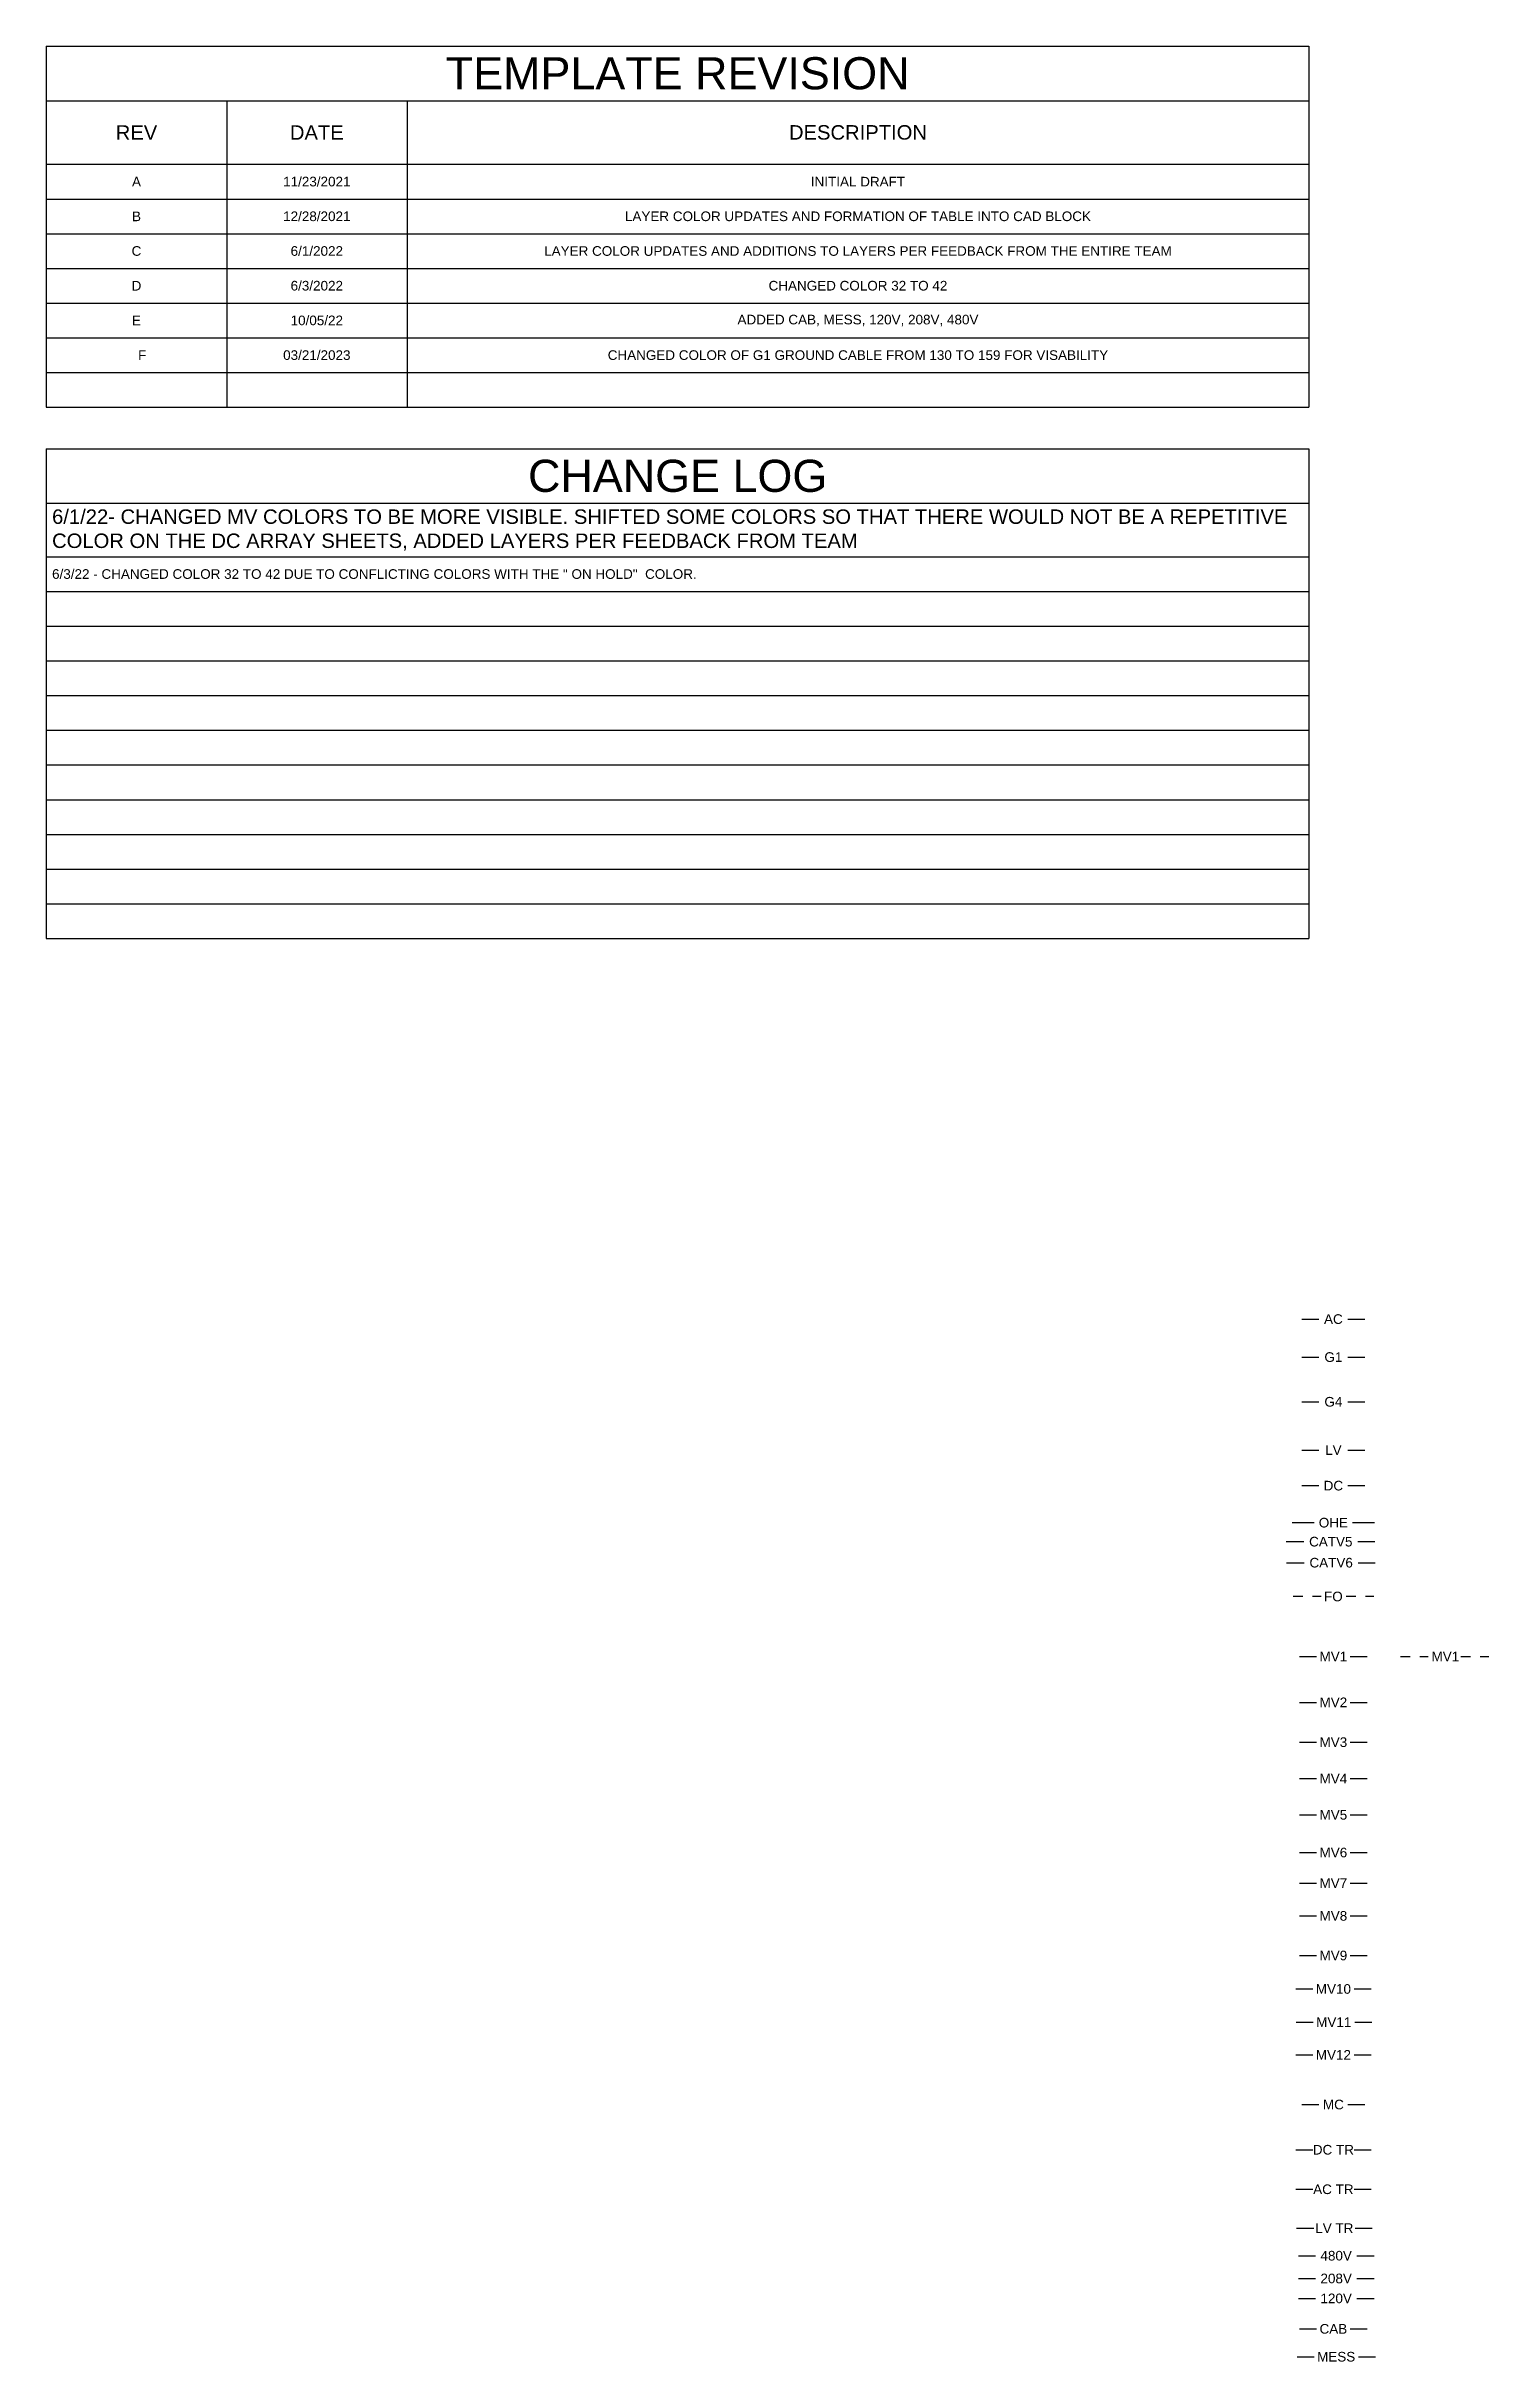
# Model space of a CAD drawing. Header units: feet. Extents: x -33.7 to 39.3, y -34.6 to 13.
# Drawn here: x -33.69 to -18.72, y -24.02 to 0 of the extents above; entities that cross this region are included whole.
import ezdxf
from ezdxf.enums import TextEntityAlignment as Align
from ezdxf.lldxf.tags import DXFTag

# ---------------------------------------------------------------- set-up
doc = ezdxf.new("R2010")
doc.units = ezdxf.units.FT
doc.header["$MEASUREMENT"] = 0
doc.linetypes.add('DASHDOTX2', pattern=[2, 1, -0.5, 0, -0.5])
doc.styles.add('NEI-A', font='arial.ttf')
tags = doc.linetypes.add('G1', pattern='A,0.176989,-0.056821,["G1",NEI-A,S=0.1,R=0,X=0,Y=-0.05],-0.243179,0.176989', length=0.653978).pattern_tags.tags
tags[6] = DXFTag(74, 10)

msp = doc.modelspace()

# ---------------------------------------------------------------- texts
at = {"layer": 'defpoints', "linetype": 'G1', "style": 'NEI-A'}
for s, p in [('AC', (-20.333, -13.203)), ('G1', (-20.333, -13.597)), ('G4', (-20.333, -14.061)), ('LV', (-20.333, -14.562)), ('DC', (-20.333, -14.931)), ('OHE', (-20.333, -15.315)), ('CATV5', (-20.36, -15.512)), ('CATV6', (-20.356, -15.73)), ('FO', (-20.333, -16.081)), ('MV1', (-20.333, -16.703)), ('MV1', (-19.171, -16.703)), ('MV2', (-20.333, -17.179)), ('MV3', (-20.333, -17.592)), ('MV4', (-20.333, -17.97)), ('MV5', (-20.333, -18.346)), ('MV6', (-20.333, -18.737)), ('MV7', (-20.333, -19.054)), ('MV8', (-20.333, -19.394)), ('MV9', (-20.333, -19.805)), ('MV10', (-20.333, -20.152)), ('MV11', (-20.329, -20.496)), ('MV12', (-20.333, -20.836)), ('MC', (-20.333, -21.351)), ('DC TR', (-20.333, -21.82)), ('AC TR', (-20.333, -22.23)), ('LV TR', (-20.323, -22.634)), ('480V', (-20.304, -22.919)), ('208V', (-20.304, -23.155)), ('120V', (-20.304, -23.362)), ('CAB', (-20.333, -23.678)), ('MESS', (-20.304, -23.967))]:
    msp.add_text(s, height=0.1, dxfattribs=at).set_placement(p, align=Align.MIDDLE_CENTER)

# ---------------------------------------------------------------- blocks, each defined once
blk = doc.blocks.new('*T8')
at = {"color": 0, "linetype": 'ByBlock', "lineweight": -2, "transparency": 16777216}
for p, q in [((0, 0), (13.101, 0)), ((0, 0), (0, -3.744)), ((13.101, 0), (13.101, -3.744)), ((0, -0.564), (13.101, -0.564)), ((1.872, -0.564), (1.872, -3.744)), ((3.743, -0.564), (3.743, -3.744)), ((0, -1.224), (13.101, -1.224)), ((0, -1.584), (13.101, -1.584)), ((0, -1.944), (13.101, -1.944)), ((0, -2.304), (13.101, -2.304)), ((0, -2.664), (13.101, -2.664)), ((0, -3.024), (13.101, -3.024)), ((0, -3.384), (13.101, -3.384)), ((0, -3.744), (13.101, -3.744))]:
    blk.add_line(p, q, dxfattribs=at)
at = {"color": 0, "transparency": 16777216, "style": 'NEI-A'}
for s, insert, char_height, width, attachment_point in [('{\\C256;TEMPLATE REVISION}', (6.551, -0.282), 0.33333, 12.98132, 5), ('REV', (0.936, -0.894), 0.15, 1.75162, 5), ('DATE', (2.807, -0.894), 0.15, 1.75162, 5), ('DESCRIPTION', (8.422, -0.894), 0.15, 9.23809, 5), ('A', (0.936, -1.404), 0.1, 1.75162, 5), ('11/23/2021', (2.807, -1.404), 0.1, 1.75162, 5), ('INITIAL DRAFT', (8.422, -1.404), 0.1, 9.23809, 5), ('B', (0.936, -1.764), 0.1, 1.75162, 5), ('12/28/2021', (2.807, -1.764), 0.1, 1.75162, 5), ('LAYER COLOR UPDATES AND FORMATION OF TABLE INTO CAD BLOCK', (8.422, -1.764), 0.1, 9.23809, 5), ('C', (0.936, -2.124), 0.1, 1.75162, 5), ('6/1/2022', (2.807, -2.124), 0.1, 1.75162, 5), ('LAYER COLOR UPDATES AND ADDITIONS TO LAYERS PER FEEDBACK FROM THE ENTIRE TEAM', (8.422, -2.124), 0.1, 9.23809, 5), ('D', (0.936, -2.484), 0.1, 1.75162, 5), ('6/3/2022', (2.807, -2.484), 0.1, 1.75162, 5), ('CHANGED COLOR 32 TO 42', (8.422, -2.484), 0.1, 9.23809, 5), ('E', (0.936, -2.844), 0.1, 1.75162, 5), ('10/05/22', (2.807, -2.844), 0.1, 1.75162, 5), ('ADDED CAB, MESS, 120V, 208V, 480V', (8.422, -2.844), 0.1, 9.23809, 5), ('                       F', (0.06, -3.204), 0.1, 1.75162, 4), ('03/21/2023', (2.807, -3.204), 0.1, 1.75162, 5), ('CHANGED COLOR OF G1 GROUND CABLE FROM 130 TO 159 FOR VISABILITY', (8.422, -3.204), 0.1, 9.23809, 5)]:
    blk.add_mtext(s, dxfattribs=dict(at, insert=insert, char_height=char_height, width=width, attachment_point=attachment_point))
blk = doc.blocks.new('*T9')
at = {"color": 0, "linetype": 'ByBlock', "lineweight": -2, "transparency": 16777216}
for p, q in [((0, 0), (13.101, 0)), ((0, 0), (0, -5.079)), ((13.101, 0), (13.101, -5.079)), ((0, -0.564), (13.101, -0.564)), ((0, -1.119), (13.101, -1.119)), ((0, -1.479), (13.101, -1.479)), ((0, -1.839), (13.101, -1.839)), ((0, -2.199), (13.101, -2.199)), ((0, -2.559), (13.101, -2.559)), ((0, -2.919), (13.101, -2.919)), ((0, -3.279), (13.101, -3.279)), ((0, -3.639), (13.101, -3.639)), ((0, -3.999), (13.101, -3.999)), ((0, -4.359), (13.101, -4.359)), ((0, -4.719), (13.101, -4.719)), ((0, -5.079), (13.101, -5.079))]:
    blk.add_line(p, q, dxfattribs=at)
at = {"color": 0, "transparency": 16777216, "width": 12.98132, "style": 'NEI-A'}
for s, insert, char_height, attachment_point in [('{\\C256;CHANGE LOG}', (6.551, -0.282), 0.33333, 5), ('6/1/22- CHANGED MV COLORS TO BE MORE VISIBLE. SHIFTED SOME COLORS SO THAT THERE WOULD NOT BE A REPETITIVE COLOR ON THE DC ARRAY SHEETS, ADDED LAYERS PER FEEDBACK FROM TEAM', (0.06, -0.842), 0.15, 4), ('6/3/22 - CHANGED COLOR 32 TO 42 DUE TO CONFLICTING COLORS WITH THE " ON HOLD"  COLOR.', (0.06, -1.299), 0.1, 4)]:
    blk.add_mtext(s, dxfattribs=dict(at, insert=insert, char_height=char_height, attachment_point=attachment_point))

# ---------------------------------------------------------------- linework, layer by layer
at = {"layer": 'defpoints', "linetype": 'Continuous'}
for p, q in [((-20.66, -13.203), (-20.483, -13.203)), ((-20.183, -13.203), (-20.006, -13.203)), ((-20.66, -13.597), (-20.483, -13.597)), ((-20.183, -13.597), (-20.006, -13.597)), ((-20.66, -14.061), (-20.483, -14.061)), ((-20.183, -14.061), (-20.006, -14.061)), ((-20.66, -14.562), (-20.483, -14.562)), ((-20.183, -14.562), (-20.006, -14.562)), ((-20.66, -14.931), (-20.483, -14.931)), ((-20.183, -14.931), (-20.006, -14.931)), ((-20.76, -15.315), (-20.533, -15.315)), ((-20.133, -15.315), (-19.906, -15.315)), ((-20.822, -15.512), (-20.64, -15.512)), ((-20.08, -15.512), (-19.903, -15.512)), ((-20.818, -15.73), (-20.636, -15.73)), ((-20.076, -15.73), (-19.899, -15.73)), ((-20.685, -16.703), (-20.508, -16.703)), ((-20.158, -16.703), (-19.981, -16.703)), ((-20.685, -17.179), (-20.508, -17.179)), ((-20.158, -17.179), (-19.981, -17.179)), ((-20.685, -17.592), (-20.508, -17.592)), ((-20.158, -17.592), (-19.981, -17.592)), ((-20.685, -17.97), (-20.508, -17.97)), ((-20.158, -17.97), (-19.981, -17.97)), ((-20.685, -18.346), (-20.508, -18.346)), ((-20.158, -18.346), (-19.981, -18.346)), ((-20.685, -18.737), (-20.508, -18.737)), ((-20.158, -18.737), (-19.981, -18.737)), ((-20.685, -19.054), (-20.508, -19.054)), ((-20.158, -19.054), (-19.981, -19.054)), ((-20.685, -19.394), (-20.508, -19.394)), ((-20.158, -19.394), (-19.981, -19.394)), ((-20.685, -19.805), (-20.508, -19.805)), ((-20.158, -19.805), (-19.981, -19.805)), ((-20.724, -20.152), (-20.547, -20.152)), ((-20.117, -20.152), (-19.94, -20.152)), ((-20.72, -20.496), (-20.543, -20.496)), ((-20.112, -20.496), (-19.935, -20.496)), ((-20.724, -20.836), (-20.547, -20.836)), ((-20.117, -20.836), (-19.94, -20.836)), ((-20.66, -21.351), (-20.483, -21.351)), ((-20.183, -21.351), (-20.006, -21.351)), ((-20.695, -22.919), (-20.518, -22.919)), ((-20.088, -22.919), (-19.911, -22.919)), ((-20.695, -23.155), (-20.518, -23.155)), ((-20.088, -23.155), (-19.911, -23.155)), ((-20.695, -23.362), (-20.518, -23.362)), ((-20.088, -23.362), (-19.911, -23.362)), ((-20.685, -23.678), (-20.508, -23.678)), ((-20.158, -23.678), (-19.981, -23.678)), ((-20.71, -23.967), (-20.534, -23.967)), ((-20.072, -23.967), (-19.895, -23.967))]:
    msp.add_line(p, q, dxfattribs=at)
at = {"layer": 'defpoints', "linetype": 'DASHDOTX2', "ltscale": 0.1}
for p, q in [((-20.749, -16.078), (-20.461, -16.078)), ((-20.201, -16.078), (-19.912, -16.078)), ((-19.637, -16.703), (-19.348, -16.703)), ((-19.01, -16.703), (-18.721, -16.703))]:
    msp.add_line(p, q, dxfattribs=at)
at = {"layer": 'defpoints', "linetype": 'Continuous', "lineweight": -3}
for p, q in [((-20.724, -21.82), (-20.547, -21.82)), ((-20.117, -21.82), (-19.94, -21.82)), ((-20.724, -22.23), (-20.547, -22.23)), ((-20.117, -22.23), (-19.94, -22.23)), ((-20.714, -22.634), (-20.537, -22.634)), ((-20.107, -22.634), (-19.93, -22.634))]:
    msp.add_line(p, q, dxfattribs=at)

# ---------------------------------------------------------------- block references
for name, p in [('*T8', (-33.688, 0)), ('*T9', (-33.688, -4.176))]:
    msp.add_blockref(name, p)

msp.set_redraw_order([(e.dxf.handle, doc.entitydb.next_handle()) for e in msp.query("TEXT MTEXT ATTDEF DIMENSION ARC_DIMENSION")])  # texts and dimensions are drawn at this point

doc.saveas('drawing.dxf')
